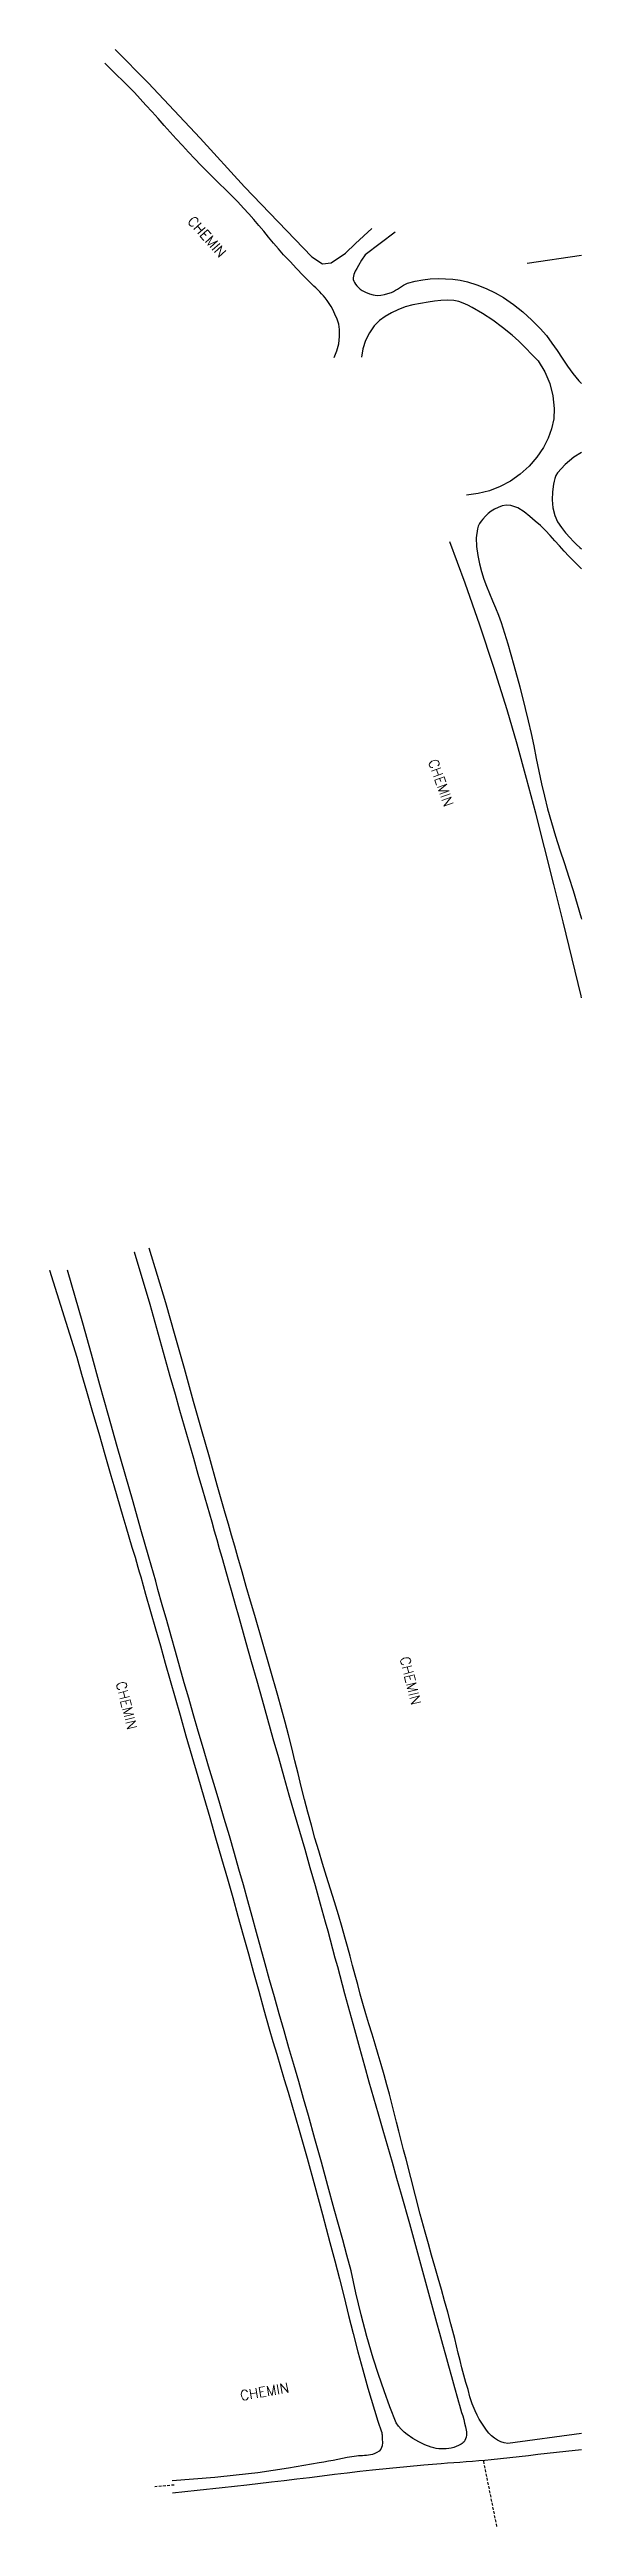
# Model space of a CAD drawing. Header units: millimetres. Extents: x 126011 to 127000, y 153000 to 153846.
# Drawn here: x 126906.1 to 127000, y 153000 to 153437 of the extents above; entities that cross this region are included whole.
import ezdxf

# ---------------------------------------------------------------- set-up
doc = ezdxf.new("R2010")
doc.units = ezdxf.units.MM
doc.linetypes.add('DASHED', pattern=[0.75, 0.5, -0.25])
for name, color, linetype in [('W0017', 7, 'CONTINUOUS'), ('W0070', 7, 'DASHED'), ('W0101', 7, 'CONTINUOUS'), ('W0989', 7, 'CONTINUOUS')]:
    doc.layers.add(name, color=color, linetype=linetype)
doc.styles.get("Standard").update_dxf_attribs({"font": 'romans.shx', "width": 0.85})

msp = doc.modelspace()

# ---------------------------------------------------------------- texts
at = {"layer": 'W0989'}
for rotation, p in [(312.0461, (126930.34, 153406.67)), (289.6198, (126972.92, 153311.47)), (283.9386, (126967.93, 153153.25)), (283.9386, (126917.83, 153148.88)), (9.7969, (126939.94, 153022.19))]:
    msp.add_text('CHEMIN', height=1.75, rotation=rotation, dxfattribs=at).set_placement(p)

# ---------------------------------------------------------------- linework, layer by layer
at = {"layer": 'W0017'}
for points in [[(126956.38, 153382.7), (126956.86, 153383.88), (126957.17, 153385.12), (126957.33, 153386.39), (126957.32, 153387.67), (126957.16, 153388.6), (126956.87, 153389.49), (126956.5, 153390.34), (126956.1, 153391.17), (126955.81, 153391.71), (126955.5, 153392.23), (126955.15, 153392.74), (126954.78, 153393.22), (126954.47, 153393.6), (126954.14, 153393.96), (126953.81, 153394.31), (126953.46, 153394.65), (126953.11, 153394.98), (126952.77, 153395.32), (126952.42, 153395.65), (126952.08, 153396), (126950.91, 153397.2), (126949.74, 153398.41), (126948.58, 153399.62), (126947.44, 153400.85), (126946.54, 153401.86), (126945.66, 153402.89), (126944.79, 153403.93), (126943.93, 153404.97), (126943.06, 153406.01), (126942.19, 153407.04), (126941.3, 153408.07), (126940.39, 153409.07), (126939.34, 153410.18), (126938.27, 153411.28), (126937.19, 153412.35), (126936.1, 153413.42), (126935, 153414.49), (126933.91, 153415.56), (126932.83, 153416.64), (126931.77, 153417.74), (126930.67, 153418.91), (126929.58, 153420.09), (126928.51, 153421.28), (126927.44, 153422.47), (126926.37, 153423.66), (126925.3, 153424.86), (126924.23, 153426.05), (126923.16, 153427.24), (126921.11, 153429.48), (126915.9, 153434.66), (126915.9, 153434.66), (126915.9, 153434.66), (126915.9, 153434.66)], [(126917.72, 153437.05), (126923.57, 153431.15), (126932.71, 153421.43), (126940.54, 153412.83), (126952.41, 153400.45), (126954.29, 153399.22), (126955.86, 153399.39), (126958.38, 153401.1), (126960.12, 153402.8), (126963, 153405.44), (126963, 153405.44)], [(126967.1, 153404.83), (126967.1, 153404.83), (126961.81, 153400.85), (126961.81, 153400.85), (126961.81, 153400.85), (126961.81, 153400.85), (126961.81, 153400.85), (126961.81, 153400.85), (126961.81, 153400.85), (126961.81, 153400.85), (126961.81, 153400.85), (126961.21, 153399.9), (126960.64, 153398.92), (126960.36, 153398.43), (126960.06, 153397.93), (126959.82, 153397.38), (126959.71, 153396.79), (126959.74, 153396.48), (126959.83, 153396.19), (126959.97, 153395.92), (126960.12, 153395.67), (126960.36, 153395.34), (126960.64, 153395.05), (126960.95, 153394.78), (126961.28, 153394.55), (126961.91, 153394.22), (126962.57, 153393.94), (126963.26, 153393.76), (126963.98, 153393.67), (126964.62, 153393.69), (126965.25, 153393.81), (126965.86, 153393.99), (126966.46, 153394.2), (126966.84, 153394.37), (126967.2, 153394.57), (126967.55, 153394.78), (126967.89, 153395.01), (126968.23, 153395.24), (126968.58, 153395.45), (126968.95, 153395.64), (126969.33, 153395.8), (126970.64, 153396.17), (126971.98, 153396.41), (126973.33, 153396.56), (126974.69, 153396.62), (126976, 153396.61), (126977.31, 153396.52), (126978.61, 153396.34), (126979.9, 153396.06), (126981.56, 153395.54), (126983.18, 153394.9), (126984.75, 153394.14), (126986.26, 153393.28), (126988.01, 153392.07), (126989.67, 153390.74), (126991.24, 153389.3), (126992.73, 153387.8), (126993.81, 153386.57), (126994.8, 153385.26), (126995.72, 153383.92), (126996.61, 153382.56), (126997.52, 153381.2), (126998.48, 153379.87), (126999.52, 153378.6), (127000, 153378.1)], [(126992.35, 153382.09), (126991.22, 153383.25), (126990.11, 153384.43), (126988.96, 153385.58), (126987.76, 153386.66), (126986.08, 153388), (126984.36, 153389.28), (126982.56, 153390.47), (126980.69, 153391.53), (126979.93, 153391.92), (126979.15, 153392.27), (126978.34, 153392.56), (126977.49, 153392.75), (126976.35, 153392.84), (126975.21, 153392.79), (126974.08, 153392.65), (126972.97, 153392.49), (126971.61, 153392.26), (126970.25, 153391.99), (126968.9, 153391.62), (126967.6, 153391.12), (126966.47, 153390.59), (126965.37, 153389.97), (126964.34, 153389.22), (126963.45, 153388.31), (126962.57, 153387.06), (126961.89, 153385.7), (126961.42, 153384.25), (126961.16, 153382.75)], [(126992.35, 153382.09), (126993.53, 153380.18), (126994.41, 153378.11), (126994.97, 153375.94), (126995.2, 153373.71), (126995.11, 153371.9), (126994.73, 153370.14), (126994.11, 153368.45), (126993.31, 153366.85), (126992.14, 153365.1), (126990.77, 153363.52), (126989.2, 153362.11), (126987.48, 153360.91), (126985.67, 153359.94), (126983.75, 153359.2), (126981.75, 153358.7), (126979.71, 153358.44)], [(127000, 153365.96), (126998.66, 153365.13), (126997.1, 153363.85), (126995.76, 153362.33), (126995.49, 153361.87), (126995.29, 153361.38), (126995.16, 153360.87), (126995.07, 153360.36), (126994.9, 153358.98), (126994.85, 153357.59), (126994.96, 153356.19), (126995.29, 153354.82), (126995.78, 153353.71), (126996.45, 153352.7), (126997.21, 153351.78), (126997.99, 153350.89), (126998.53, 153350.3), (126999.11, 153349.74), (126999.71, 153349.2), (127000, 153348.96)], [(127000, 153345.41), (126998.65, 153346.75), (126997.8, 153347.63), (126996.97, 153348.54), (126996.15, 153349.46), (126995.33, 153350.38), (126994.5, 153351.29), (126993.65, 153352.19), (126992.75, 153353.04), (126991.82, 153353.85), (126990.88, 153354.66), (126989.89, 153355.49), (126988.77, 153356.19), (126987.52, 153356.6), (126986.76, 153356.64), (126986.01, 153356.51), (126985.3, 153356.26), (126984.64, 153355.95), (126984.06, 153355.6), (126983.53, 153355.18), (126983.05, 153354.71), (126982.61, 153354.2), (126982.31, 153353.81), (126982.03, 153353.39), (126981.79, 153352.94), (126981.63, 153352.46), (126981.43, 153350.9), (126981.49, 153349.33), (126981.71, 153347.79), (126982.01, 153346.29), (126982.34, 153344.94), (126982.76, 153343.62), (126983.25, 153342.33), (126983.78, 153341.05), (126984.32, 153339.79), (126984.85, 153338.52), (126985.36, 153337.25), (126985.81, 153335.95), (126986.98, 153332.19), (126988.07, 153328.41), (126989.1, 153324.61), (126990.08, 153320.8), (126990.61, 153318.6), (126991.11, 153316.38), (126991.57, 153314.16), (126992.03, 153311.94), (126992.48, 153309.71), (126992.96, 153307.49), (126993.47, 153305.28), (126994.02, 153303.08), (126994.7, 153300.65), (126995.43, 153298.24), (126996.19, 153295.83), (126996.98, 153293.44), (126997.76, 153291.04), (126998.53, 153288.64), (126999.27, 153286.23), (126999.95, 153283.81), (127000, 153283.61)], [(127000, 153269.72), (126999.92, 153270.05), (126998.34, 153276.6), (126996.76, 153283.15), (126995.15, 153289.69), (126993.5, 153296.22), (126991.93, 153302.32), (126990.33, 153308.42), (126988.68, 153314.5), (126986.9, 153320.55), (126984.55, 153328.03), (126982.07, 153335.46), (126979.48, 153342.86), (126976.77, 153350.21)], [(126921.06, 153224.92), (126921.06, 153224.92), (126921.06, 153224.92), (126921.06, 153224.92), (126921.06, 153224.92), (126923.82, 153215.68), (126924.71, 153212.5), (126925.6, 153209.32), (126926.49, 153206.13), (126927.39, 153202.95), (126928.29, 153199.77), (126929.09, 153196.96), (126929.9, 153194.14), (126930.71, 153191.33), (126931.52, 153188.52), (126932.33, 153185.7), (126933.14, 153182.89), (126933.95, 153180.08), (126934.76, 153177.27), (126935.2, 153175.7), (126935.65, 153174.13), (126936.09, 153172.57), (126936.54, 153171)], [(126939.38, 153171), (126938.81, 153172.95), (126938.25, 153174.9), (126937.69, 153176.85), (126937.13, 153178.8), (126935.73, 153183.73), (126934.34, 153188.66), (126932.96, 153193.58), (126931.57, 153198.51), (126929.93, 153204.31), (126928.29, 153210.1), (126926.66, 153215.9), (126923.72, 153225.54), (126923.72, 153225.54), (126923.72, 153225.54), (126923.72, 153225.54), (126923.72, 153225.54)], [(126906.14, 153221.66), (126906.14, 153221.66), (126906.14, 153221.66), (126906.14, 153221.66), (126910.95, 153206.3), (126910.95, 153206.3), (126910.95, 153206.3), (126910.95, 153206.3), (126911.8, 153203.31), (126912.66, 153200.32), (126913.73, 153196.6), (126914.81, 153192.89), (126915.89, 153189.17), (126916.97, 153185.46), (126917.5, 153183.65), (126918.03, 153181.84), (126918.57, 153180.03), (126919.1, 153178.23), (126919.63, 153176.42), (126920.16, 153174.61), (126920.69, 153172.81), (126921.22, 153171)], [(126923.66, 153171), (126922.27, 153175.9), (126920.87, 153180.79), (126919.47, 153185.69), (126918.09, 153190.58), (126916.56, 153196.01), (126915.04, 153201.44), (126913.53, 153206.87), (126912.03, 153212.3), (126912.03, 153212.3), (126912.03, 153212.3), (126912.03, 153212.3), (126909.33, 153221.66)], [(126921.22, 153171), (126921.47, 153170.14), (126921.72, 153169.29), (126921.97, 153168.43), (126922.22, 153167.58), (126923.09, 153164.52), (126923.97, 153161.47), (126924.83, 153158.41), (126925.7, 153155.36), (126926.56, 153152.3), (126927.43, 153149.25), (126928.29, 153146.19), (126929.17, 153143.14), (126930.21, 153139.53), (126931.25, 153135.92), (126932.3, 153132.31), (126933.35, 153128.71), (126934.4, 153125.1), (126935.45, 153121.49), (126936.49, 153117.88), (126937.52, 153114.27), (126938.46, 153110.97), (126939.38, 153107.66), (126940.3, 153104.36), (126941.22, 153101.05), (126942.13, 153097.74), (126943.05, 153094.43), (126943.98, 153091.13), (126944.92, 153087.83), (126945.57, 153085.59), (126946.23, 153083.35), (126946.9, 153081.11), (126947.56, 153078.88), (126948.23, 153076.65), (126948.9, 153074.41), (126949.55, 153072.17), (126950.19, 153069.93), (126951.58, 153064.98), (126952.95, 153060.02), (126954.29, 153055.05), (126955.62, 153050.08), (126956.46, 153046.88), (126957.29, 153043.67), (126958.1, 153040.45), (126958.9, 153037.24), (126959.72, 153034.03), (126960.55, 153030.82), (126961.41, 153027.62), (126962.3, 153024.42), (126962.87, 153022.48), (126963.47, 153020.53), (126964.08, 153018.6), (126964.73, 153016.67)], [(126959.35, 153045.12), (126958.61, 153047.84), (126957.87, 153050.56), (126957.12, 153053.28), (126956.38, 153056), (126955.24, 153060.12), (126954.11, 153064.25), (126952.96, 153068.37), (126951.81, 153072.49), (126950.96, 153075.49), (126950.11, 153078.49), (126949.25, 153081.49), (126948.39, 153084.48), (126947.52, 153087.48), (126946.66, 153090.48), (126945.81, 153093.48), (126944.96, 153096.48), (126944.18, 153099.26), (126943.41, 153102.05), (126942.64, 153104.83), (126941.88, 153107.62), (126941.11, 153110.41), (126940.34, 153113.19), (126939.56, 153115.97), (126938.77, 153118.75), (126937.87, 153121.84), (126936.97, 153124.92), (126936.05, 153127.99), (126935.13, 153131.07), (126934.21, 153134.14), (126933.29, 153137.22), (126932.38, 153140.3), (126931.48, 153143.38), (126930.69, 153146.13), (126929.91, 153148.87), (126929.13, 153151.62), (126928.36, 153154.36), (126927.59, 153157.11), (126926.82, 153159.86), (126926.04, 153162.61), (126925.27, 153165.35), (126924.87, 153166.77), (126924.47, 153168.18), (126924.06, 153169.59), (126923.66, 153171)], [(126936.54, 153171), (126936.95, 153169.55), (126937.36, 153168.1), (126937.77, 153166.64), (126938.18, 153165.19), (126938.59, 153163.74), (126939, 153162.29), (126939.41, 153160.84), (126939.82, 153159.38), (126940.78, 153156), (126941.74, 153152.61), (126942.7, 153149.22), (126943.65, 153145.84), (126944.61, 153142.45), (126945.56, 153139.06), (126946.52, 153135.67), (126947.48, 153132.29), (126948.39, 153129.09), (126949.31, 153125.88), (126950.23, 153122.68), (126951.16, 153119.48), (126952.07, 153116.28), (126952.99, 153113.08), (126953.89, 153109.87), (126954.79, 153106.67), (126955.23, 153105.09), (126955.65, 153103.51), (126956.08, 153101.94), (126956.5, 153100.36), (126956.93, 153098.78), (126957.35, 153097.2), (126957.77, 153095.62), (126958.2, 153094.04), (126959.07, 153090.85), (126959.94, 153087.66), (126960.82, 153084.48), (126961.71, 153081.29), (126962.5, 153078.45), (126963.31, 153075.62), (126964.12, 153072.78), (126964.94, 153069.95), (126965.76, 153067.12), (126966.57, 153064.29), (126967.38, 153061.45), (126968.18, 153058.61), (126969.63, 153053.44), (126971.06, 153048.27), (126972.49, 153043.1), (126973.91, 153037.92), (126974.44, 153036.01), (126974.96, 153034.1), (126975.49, 153032.19), (126976.01, 153030.28), (126976.53, 153028.37), (126977.06, 153026.45), (126977.59, 153024.54), (126978.12, 153022.63), (126978.29, 153022.01), (126978.48, 153021.38), (126978.67, 153020.75), (126978.86, 153020.13), (126979.04, 153019.5), (126979.22, 153018.87), (126979.38, 153018.24), (126979.53, 153017.6), (126979.6, 153017.31), (126979.66, 153017.01), (126979.71, 153016.71), (126979.72, 153016.4), (126979.7, 153016.08), (126979.64, 153015.76), (126979.56, 153015.45), (126979.42, 153015.15), (126979.28, 153014.96), (126979.12, 153014.79), (126978.94, 153014.65), (126978.75, 153014.52), (126978.33, 153014.29), (126977.9, 153014.1), (126977.45, 153013.96), (126976.99, 153013.84), (126976.57, 153013.75), (126976.14, 153013.7), (126975.7, 153013.68), (126975.27, 153013.69), (126974.82, 153013.72), (126974.38, 153013.78), (126973.93, 153013.87), (126973.5, 153014), (126972.37, 153014.42), (126971.28, 153014.93), (126970.23, 153015.52), (126969.23, 153016.21), (126968.69, 153016.66), (126968.18, 153017.16), (126967.73, 153017.7), (126967.32, 153018.28)], [(126987, 153014.62), (126986.38, 153014.75), (126985.77, 153014.95), (126985.19, 153015.22), (126984.65, 153015.56), (126984.13, 153015.98), (126983.67, 153016.48), (126983.26, 153017), (126982.87, 153017.54), (126982.4, 153018.22), (126981.97, 153018.92), (126981.58, 153019.65), (126981.22, 153020.39), (126980.74, 153021.62), (126980.33, 153022.88), (126979.98, 153024.16), (126979.62, 153025.42), (126979.26, 153026.71), (126978.92, 153028), (126978.59, 153029.3), (126978.27, 153030.59), (126977.95, 153031.89), (126977.63, 153033.19), (126977.3, 153034.48), (126976.96, 153035.78), (126976.41, 153037.8), (126975.85, 153039.81), (126975.28, 153041.83), (126974.7, 153043.84), (126974.12, 153045.86), (126973.55, 153047.87), (126972.98, 153049.89), (126972.43, 153051.91), (126971.56, 153055.13), (126970.72, 153058.35), (126969.88, 153061.58), (126969.04, 153064.8), (126968.62, 153066.44), (126968.2, 153068.08), (126967.79, 153069.72), (126967.38, 153071.36), (126966.96, 153073), (126966.54, 153074.63), (126966.11, 153076.27), (126965.67, 153077.9), (126965.16, 153079.7), (126964.64, 153081.5), (126964.11, 153083.29), (126963.58, 153085.08), (126963.04, 153086.87), (126962.5, 153088.66), (126961.97, 153090.45), (126961.45, 153092.25), (126960.98, 153093.92), (126960.52, 153095.6), (126960.06, 153097.28), (126959.61, 153098.96), (126959.16, 153100.64), (126958.7, 153102.32), (126958.23, 153103.99), (126957.76, 153105.67), (126957.1, 153107.93), (126956.42, 153110.19), (126955.72, 153112.44), (126955.03, 153114.7), (126954.33, 153116.95), (126953.65, 153119.21), (126952.98, 153121.47), (126952.34, 153123.74), (126951.72, 153126.01), (126951.14, 153128.28), (126950.56, 153130.56), (126950, 153132.84), (126949.44, 153135.11), (126948.88, 153137.39), (126948.3, 153139.67), (126947.7, 153141.94), (126946.4, 153146.64), (126945.06, 153151.34), (126943.7, 153156.02), (126942.35, 153160.71), (126941.61, 153163.28), (126940.86, 153165.86), (126940.12, 153168.43), (126939.38, 153171)], [(126967.32, 153018.28), (126966.2, 153021.1), (126965.16, 153023.94), (126964.18, 153026.8), (126963.26, 153029.69), (126962.15, 153033.51), (126961.13, 153037.36), (126960.19, 153041.23), (126959.35, 153045.12)], [(126964.69, 153016.78), (126964.75, 153016.57), (126964.79, 153016.36), (126964.82, 153016.15), (126964.83, 153015.94), (126964.86, 153015.39), (126964.88, 153014.8), (126964.81, 153014.21), (126964.58, 153013.65), (126964.29, 153013.31), (126963.92, 153013.05), (126963.52, 153012.87), (126963.13, 153012.72), (126962.78, 153012.62), (126962.43, 153012.56), (126962.07, 153012.52), (126961.71, 153012.5), (126961.36, 153012.49), (126961.01, 153012.48), (126960.65, 153012.46), (126960.3, 153012.42), (126959.47, 153012.29), (126958.64, 153012.15), (126957.82, 153011.99), (126957, 153011.83), (126956.17, 153011.66), (126955.35, 153011.5), (126954.53, 153011.34), (126953.7, 153011.2), (126951, 153010.73), (126948.3, 153010.27), (126945.59, 153009.85), (126942.87, 153009.47), (126939.1, 153009.03), (126935.32, 153008.65), (126931.54, 153008.34), (126927.75, 153008.08)], [(127000, 153016.43), (126987, 153014.62)], [(126927.83, 153005.94), (126932.21, 153006.4), (126936.58, 153006.88), (126940.96, 153007.37), (126945.33, 153007.86), (126947.56, 153008.12), (126949.78, 153008.39), (126952, 153008.66), (126954.23, 153008.94), (126956.45, 153009.21), (126958.67, 153009.48), (126960.9, 153009.73), (126963.13, 153009.98), (126966.15, 153010.29), (126969.18, 153010.58), (126972.21, 153010.85), (126975.24, 153011.11), (126976.35, 153011.2), (126977.45, 153011.29), (126978.55, 153011.37), (126979.66, 153011.44), (126980.76, 153011.52), (126981.87, 153011.61), (126982.97, 153011.7), (126984.07, 153011.8), (126985.72, 153011.97), (126987.37, 153012.15), (126989.01, 153012.34), (126990.66, 153012.54), (126992.31, 153012.75), (126993.95, 153012.94), (126995.6, 153013.13), (126997.25, 153013.31), (127000, 153013.58)]]:
    msp.add_lwpolyline(points, dxfattribs=at)
at = {"layer": 'W0070'}
for points in [[(126985.08, 153000), (126982.71, 153011.74)], [(126928.14, 153007.3), (126924.74, 153007.01)]]:
    msp.add_lwpolyline(points, dxfattribs=at)
at = {"layer": 'W0101'}
msp.add_lwpolyline([(127000, 153400.71), (126990.43, 153399.31), (126990.43, 153399.31)], dxfattribs=at)

msp.set_redraw_order([(e.dxf.handle, doc.entitydb.next_handle()) for e in msp.query("TEXT MTEXT ATTDEF DIMENSION ARC_DIMENSION")])  # texts and dimensions are drawn at this point

doc.saveas('drawing.dxf')
